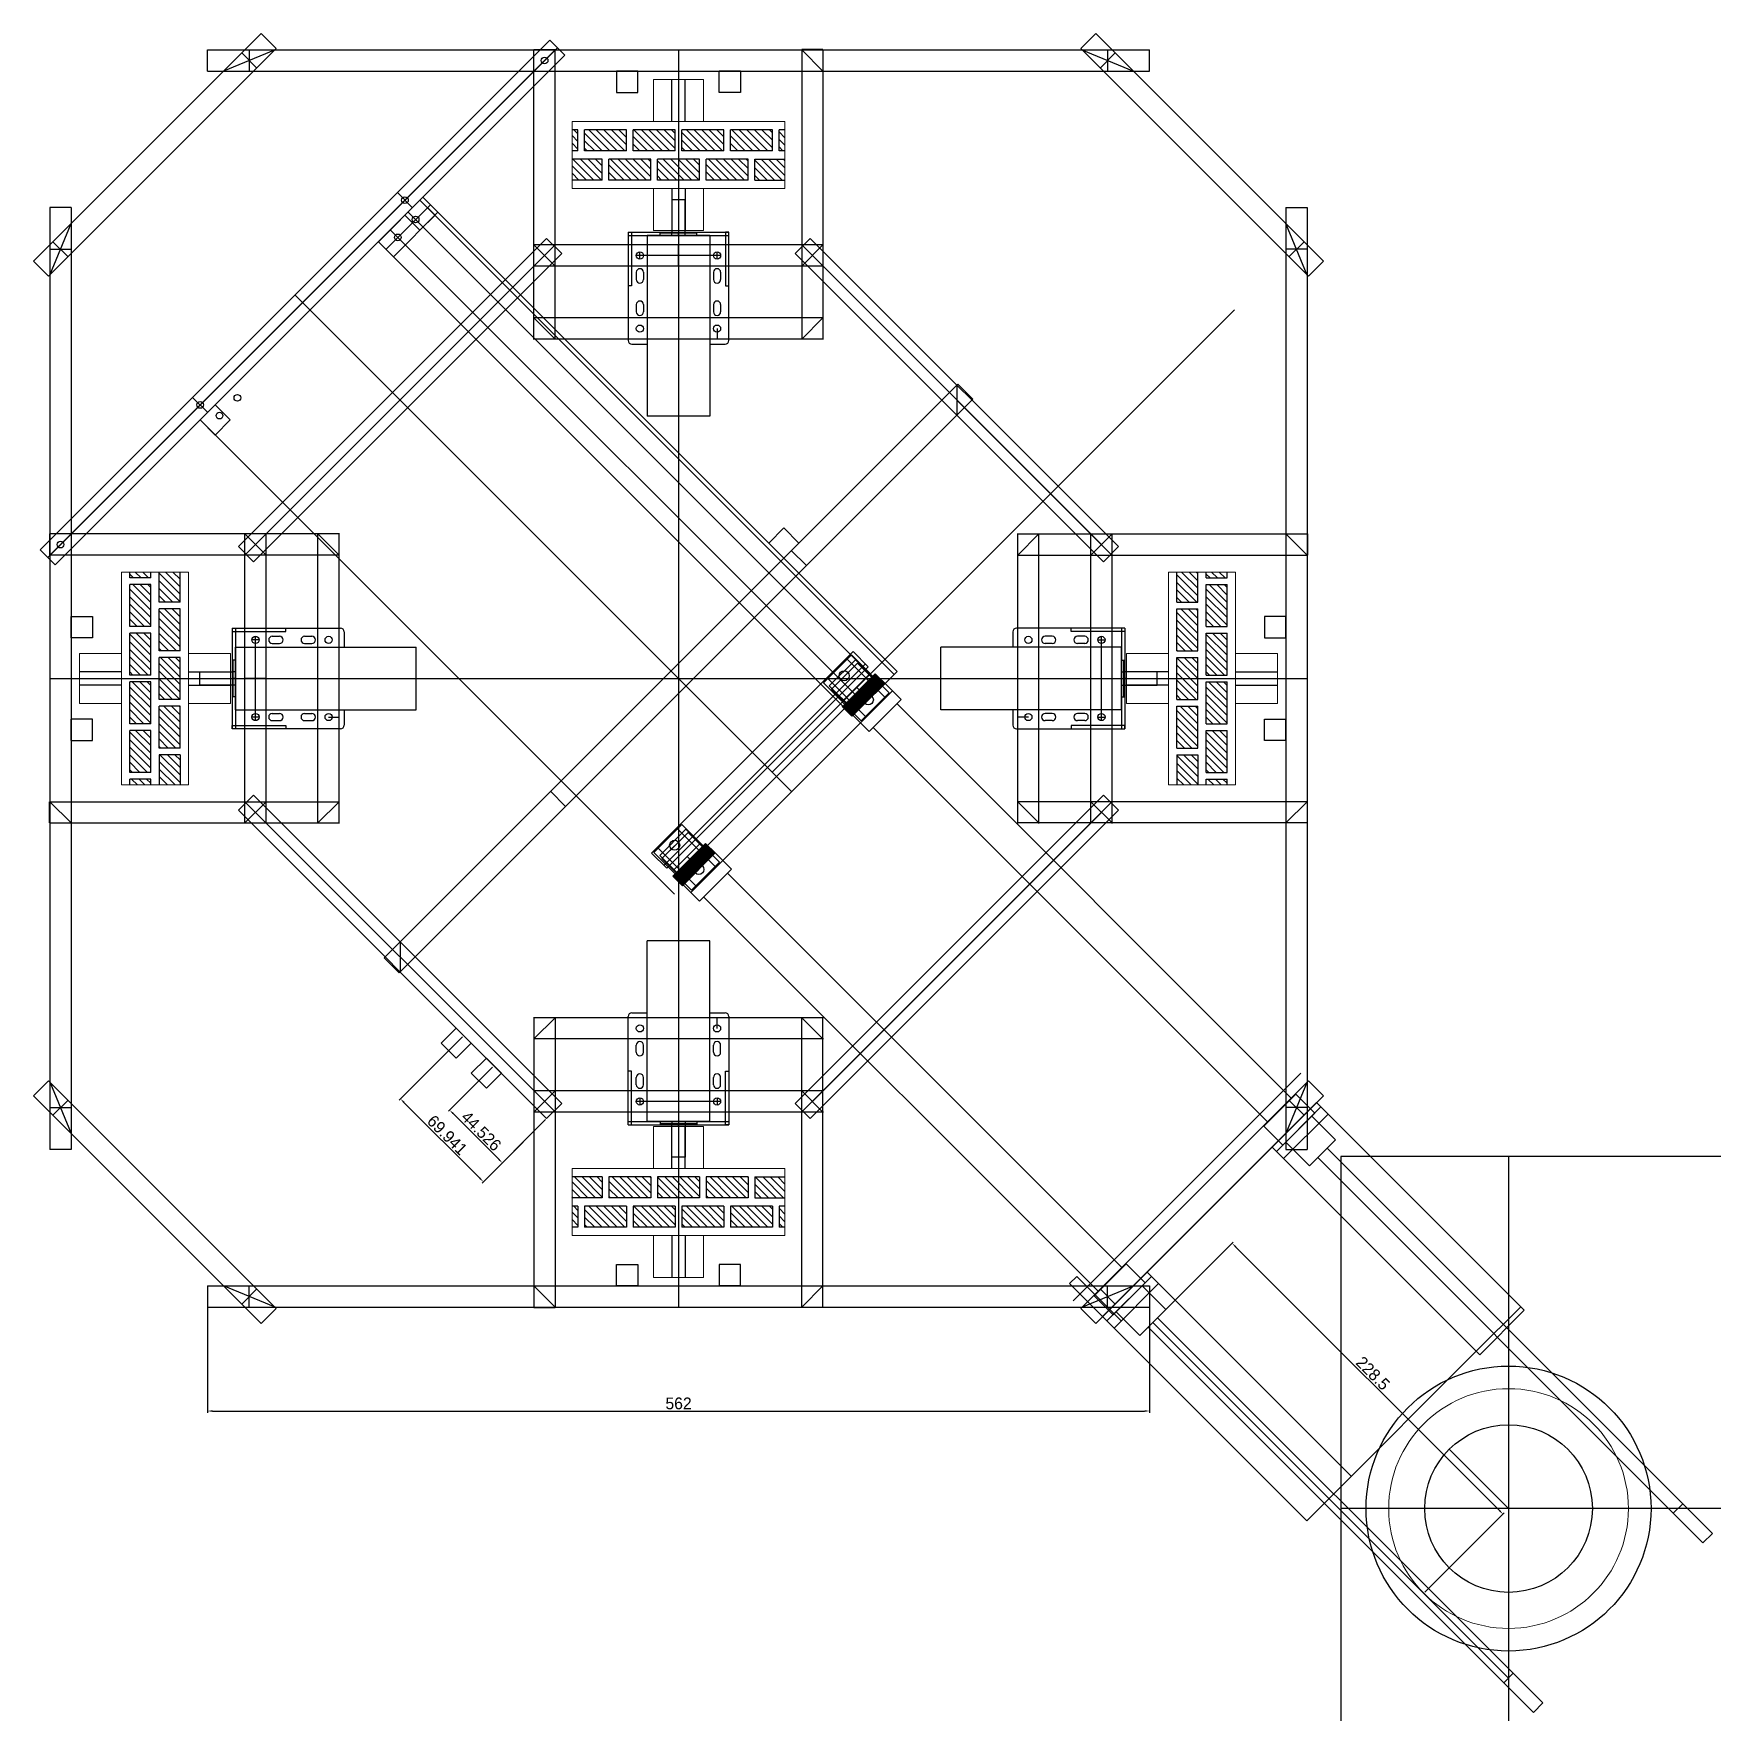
# Model space of a CAD drawing. Header units: millimetres. Extents: x -15418 to 43885, y -27590 to 23052.
# Drawn here: x 18628 to 19630, y -5167 to -4165 of the extents above; entities that cross this region are included whole.
import ezdxf

# ---------------------------------------------------------------- set-up
doc = ezdxf.new("R2010")
doc.units = ezdxf.units.MM
doc.header["$LTSCALE"] = 0.5
doc.layers.get('0').update_dxf_attribs({"lineweight": 5})
doc.layers.get('Defpoints').update_dxf_attribs({"color": 4})
for name, color, linetype in [('Layer1', 1, 'Continuous'), ('Layer2', 2, 'Continuous'), ('Layer3', 9, 'Continuous'), ('Layer4', 6, 'Continuous')]:
    doc.layers.add(name, color=color, linetype=linetype)
doc.layers.add('Layer9', color=3, linetype='Continuous', lineweight=5)
doc.dimstyles.new('ISO-25', dxfattribs={"dimtxt": 7, "dimasz": 3, "dimexe": 1, "dimexo": 1, "dimgap": 1, "dimtad": 1, "dimtoh": 1, "dimdec": 3, "dimdsep": 46, "dimtxsty": 'Standard', "dimcen": 2.5, "dimadec": 0, "dimazin": 0, "dimtfac": 1, "dimtdec": 3, "dimtmove": 0, "dimatfit": 3, "dimfxl": 1, "dimarcsym": 1})
pattern_1 = [(315, (3252.1676, 18960.8965), (2.24506403, 2.24506403), [])]
pattern_2 = [(90, (12140.6547, -32294.5187), (-0.60325, 6e-17), [])]
pattern_3 = [(90, (12241.771, -32193.4024), (-0.60325, 6e-17), [])]

msp = doc.modelspace()

# ---------------------------------------------------------------- blocks, each defined once
blk = doc.blocks.new('*D122')
at = {"layer": 'Defpoints', "color": 0, "transparency": 16777216}
for p in [(18732.2, -4912.2), (19294.2, -4912.2), (19294.2, -4986.9)]:
    blk.add_point(p, dxfattribs=at)
at = {"layer": 'Layer1', "color": 0, "lineweight": -2, "transparency": 16777216}
for p, q in [((18732.2, -4913.2), (18732.2, -4987.9)), ((19294.2, -4913.2), (19294.2, -4987.9)), ((18735.2, -4986.9), (19291.2, -4986.9))]:
    blk.add_line(p, q, dxfattribs=at)
at = {"layer": 'Layer1', "color": 0, "transparency": 16777216}
for points in [[(18735.2, -4986.4), (18735.2, -4987.4), (18732.2, -4986.9)], [(19291.2, -4986.4), (19291.2, -4987.4), (19294.2, -4986.9)]]:
    blk.add_solid(points, dxfattribs=at)
at = {"layer": 'Layer1', "color": 0, "transparency": 16777216, "insert": (19013.2, -4982.4), "char_height": 7, "attachment_point": 5}
blk.add_mtext('562', dxfattribs=at)
blk = doc.blocks.new('*D192')
at = {"layer": 'Defpoints', "color": 0, "transparency": 16777216}
for p in [(19343.4, -4886.8), (19296.2, -4934.1), (19457.7, -5095.6)]:
    blk.add_point(p, dxfattribs=at)
at = {"layer": 'Layer9', "color": 0, "lineweight": -2, "transparency": 16777216}
for p, q in [((19296.9, -4933.4), (19344.1, -4886.1)), ((19502.9, -5046.3), (19345.5, -4888.9)), ((19458.4, -5094.9), (19505.7, -5047.7))]:
    blk.add_line(p, q, dxfattribs=at)
at = {"layer": 'Layer9', "color": 0, "transparency": 16777216}
for points in [[(19345.9, -4888.6), (19345.2, -4889.3), (19343.4, -4886.8)], [(19503.2, -5045.9), (19502.5, -5046.6), (19505, -5048.4)]]:
    blk.add_solid(points, dxfattribs=at)
at = {"layer": 'Layer9', "color": 0, "transparency": 16777216, "insert": (19427.4, -4964.4), "char_height": 7, "attachment_point": 5, "rotation": 315}
blk.add_mtext('228.5', dxfattribs=at)
blk = doc.blocks.new('*D229')
at = {"layer": 'Defpoints', "color": 0, "transparency": 16777216}
for p in [(18903, -4780.9), (18876.6, -4807.4), (18934.5, -4812.4)]:
    blk.add_point(p, dxfattribs=at)
at = {"layer": 'Layer1', "color": 0, "lineweight": -2, "transparency": 16777216}
for p, q in [((18902.3, -4781.7), (18875.9, -4808.1)), ((18906, -4836.7), (18878.7, -4809.5)), ((18933.8, -4813.1), (18907.4, -4839.6))]:
    blk.add_line(p, q, dxfattribs=at)
at = {"layer": 'Layer1', "color": 0, "transparency": 16777216}
for points in [[(18879.1, -4809.1), (18878.4, -4809.8), (18876.6, -4807.4)], [(18906.3, -4836.4), (18905.6, -4837.1), (18908.1, -4838.9)]]:
    blk.add_solid(points, dxfattribs=at)
at = {"layer": 'Layer1', "color": 0, "transparency": 16777216, "insert": (18895.5, -4819.9), "char_height": 7, "attachment_point": 5, "rotation": 315}
blk.add_mtext('44.526', dxfattribs=at)
blk = doc.blocks.new('*D230')
at = {"layer": 'Defpoints', "color": 0, "transparency": 16777216}
for p in [(18885.1, -4763), (18934.5, -4812.4), (18896.8, -4850.2)]:
    blk.add_point(p, dxfattribs=at)
at = {"layer": 'Layer1', "color": 0, "lineweight": -2, "transparency": 16777216}
for p, q in [((18884.4, -4763.7), (18846.6, -4801.4)), ((18849.4, -4802.9), (18894.6, -4848.1)), ((18933.8, -4813.1), (18896.1, -4850.9))]:
    blk.add_line(p, q, dxfattribs=at)
at = {"layer": 'Layer1', "color": 0, "transparency": 16777216}
for points in [[(18849.8, -4802.5), (18849.1, -4803.2), (18847.3, -4800.7)], [(18895, -4847.7), (18894.3, -4848.4), (18896.8, -4850.2)]]:
    blk.add_solid(points, dxfattribs=at)
at = {"layer": 'Layer1', "color": 0, "transparency": 16777216, "insert": (18875.2, -4822.3), "char_height": 7, "attachment_point": 5, "rotation": 315}
blk.add_mtext('69.941', dxfattribs=at)

# ---------------------------------------------------------------- dimensions: what is measured, and where the dimension line sits
at = {"layer": 'Layer1', "transparency": 33554661}
for p1, p2, distance, picture, middle in [((18885.068, -4762.9772), (18934.5236, -4812.4328), -53.406, '*D230', (18875.214, -4822.2868)), ((18934.5236, -4812.4328), (18903.0391, -4780.9483), 37.3712, '*D229', (18895.5379, -4819.934))]:
    dim = msp.add_aligned_dim(p1=p1, p2=p2, distance=distance, dimstyle='ISO-25', dxfattribs=at)
    dim.commit()
    dim.dimension.update_dxf_attribs({"geometry": picture, "text_midpoint": middle})
dim = msp.add_linear_dim(base=(19294.1648, -4986.9315), p1=(18732.1648, -4912.2438), p2=(19294.1648, -4912.2438), dimstyle='ISO-25', dxfattribs=at)
dim.commit()
dim.dimension.update_dxf_attribs({"geometry": '*D122', "text_midpoint": (19013.1648, -4982.4315)})
at = {"layer": 'Layer9', "transparency": 33554661}
dim = msp.add_aligned_dim(p1=(19457.74, -5095.6352), p2=(19296.1661, -4934.0613), distance=-66.8076, dimstyle='ISO-25', dxfattribs=at)
dim.commit()
dim.dimension.update_dxf_attribs({"geometry": '*D192', "text_midpoint": (19427.3752, -4964.4262)})

# ---------------------------------------------------------------- hatches: boundary and pattern name
at = {"layer": 'Layer2', "transparency": 33554661}
h = msp.add_hatch(dxfattribs=at)
h.set_pattern_fill('ANSI31', color=256, scale=0.19, angle=45)
h.set_pattern_definition(pattern_3)
h.paths.add_polyline_path([(19116.5934, -4572.4286), (19118.0077, -4571.0144), (19112.3508, -4565.3575), (19110.9366, -4566.7718)])
h.paths.add_polyline_path([(19130.4527, -4547.2556), (19129.0385, -4548.6698), (19134.6954, -4554.3267), (19136.1096, -4552.9125)])
h = msp.add_hatch(dxfattribs=at)
h.set_pattern_fill('ANSI31', color=256, scale=0.19, angle=45)
h.set_pattern_definition(pattern_3)
h.paths.add_polyline_path([(19114.9388, -4562.7695), (19112.3508, -4565.3575), (19118.0077, -4571.0144), (19120.5957, -4568.4264)])
h.paths.add_polyline_path([(19126.4505, -4551.2578), (19114.9388, -4562.7695), (19120.5957, -4568.4264), (19124.231, -4564.7911, -0.973679592), (19128.4721, -4560.55), (19132.1074, -4556.9147)])
h.paths.add_polyline_path([(19129.0385, -4548.6698), (19126.4505, -4551.2578), (19132.1074, -4556.9147), (19134.6954, -4554.3267)])
h = msp.add_hatch(dxfattribs=at)
h.set_pattern_fill('ANSI31', color=256, scale=0.19, angle=45)
h.set_pattern_definition(pattern_3)
h.paths.add_polyline_path([(19128.4721, -4560.55, 0.658577043), (19123.4081, -4562.7271, 0.191990183), (19124.231, -4564.7911)])
h = msp.add_hatch(dxfattribs=at)
h.set_pattern_fill('ANSI31', color=256, scale=0.19, angle=45)
h.set_pattern_definition(pattern_2)
h.paths.add_polyline_path([(19015.4772, -4673.5449), (19016.8914, -4672.1307), (19011.2345, -4666.4738), (19009.8203, -4667.888)])
h.paths.add_polyline_path([(19029.3365, -4648.3719), (19027.9223, -4649.7861), (19033.5791, -4655.4429), (19034.9933, -4654.0287)])
h = msp.add_hatch(dxfattribs=at)
h.set_pattern_fill('ANSI31', color=256, scale=0.19, angle=45)
h.set_pattern_definition(pattern_2)
h.paths.add_polyline_path([(19013.8225, -4663.8858), (19011.2345, -4666.4738), (19016.8914, -4672.1307), (19019.4794, -4669.5427)])
h.paths.add_polyline_path([(19025.3342, -4652.3741), (19013.8225, -4663.8858), (19019.4794, -4669.5427), (19023.1147, -4665.9074, -0.973679592), (19027.3558, -4661.6662), (19030.9911, -4658.031)])
h.paths.add_polyline_path([(19027.9223, -4649.7861), (19025.3342, -4652.3741), (19030.9911, -4658.031), (19033.5791, -4655.4429)])
h = msp.add_hatch(dxfattribs=at)
h.set_pattern_fill('ANSI31', color=256, scale=0.19, angle=45)
h.set_pattern_definition(pattern_2)
h.paths.add_polyline_path([(19027.3558, -4661.6662, 0.658577043), (19022.2918, -4663.8434, 0.191990183), (19023.1147, -4665.9074)])
at = {"layer": 'Layer3', "transparency": 33554661}
h = msp.add_hatch(dxfattribs=at)
h.set_pattern_fill('ANSI31', color=256, angle=270)
h.set_pattern_definition(pattern_1)
h.paths.add_polyline_path([(19058.6648, -4252.6438), (19076.6648, -4252.6438), (19076.6648, -4240.1438), (19058.6648, -4240.1438)])
h.paths.add_polyline_path([(19029.6648, -4252.6438), (19054.6648, -4252.6438), (19054.6648, -4240.1438), (19029.6648, -4240.1438)])
h.paths.add_polyline_path([(19044.1648, -4235.1438), (19069.1648, -4235.1438), (19069.1648, -4222.6438), (19044.1648, -4222.6438)])
h.paths.add_polyline_path([(19015.1648, -4235.1438), (19040.1648, -4235.1438), (19040.1648, -4222.6438), (19015.1648, -4222.6438)])
h.paths.add_polyline_path([(19000.6648, -4252.6438), (19025.6648, -4252.6438), (19025.6648, -4240.1438), (19000.6648, -4240.1438)])
h.paths.add_polyline_path([(18986.1648, -4235.1438), (19011.1648, -4235.1438), (19011.1648, -4222.6438), (18986.1648, -4222.6438)])
h.paths.add_polyline_path([(18971.6648, -4252.6438), (18996.6648, -4252.6438), (18996.6648, -4240.1438), (18971.6648, -4240.1438)])
h.paths.add_polyline_path([(18957.1648, -4235.1438), (18982.1648, -4235.1438), (18982.1648, -4222.6438), (18957.1648, -4222.6438)])
h.paths.add_polyline_path([(18949.6648, -4252.6438), (18967.6648, -4252.6438), (18967.6648, -4240.1438), (18949.6648, -4240.1438)])
h.paths.add_polyline_path([(18949.6648, -4235.1438), (18953.1648, -4235.1438), (18953.1648, -4222.6438), (18949.6648, -4222.6438)])
h.paths.add_polyline_path([(19073.1648, -4235.1438), (19076.6648, -4235.1438), (19076.6648, -4222.6438), (19073.1648, -4222.6438)])
h = msp.add_hatch(dxfattribs=at)
h.set_pattern_fill('ANSI31', color=256, angle=270)
h.set_pattern_definition(pattern_1)
h.paths.add_polyline_path([(18715.8648, -4595.4438), (18715.8648, -4613.4438), (18703.3648, -4613.4438), (18703.3648, -4595.4438)])
h.paths.add_polyline_path([(18715.8648, -4566.4438), (18715.8648, -4591.4438), (18703.3648, -4591.4438), (18703.3648, -4566.4438)])
h.paths.add_polyline_path([(18698.3648, -4580.9438), (18698.3648, -4605.9438), (18685.8648, -4605.9438), (18685.8648, -4580.9438)])
h.paths.add_polyline_path([(18698.3648, -4551.9438), (18698.3648, -4576.9438), (18685.8648, -4576.9438), (18685.8648, -4551.9438)])
h.paths.add_polyline_path([(18715.8648, -4537.4438), (18715.8648, -4562.4438), (18703.3648, -4562.4438), (18703.3648, -4537.4438)])
h.paths.add_polyline_path([(18698.3648, -4522.9438), (18698.3648, -4547.9438), (18685.8648, -4547.9438), (18685.8648, -4522.9438)])
h.paths.add_polyline_path([(18715.8648, -4508.4438), (18715.8648, -4533.4438), (18703.3648, -4533.4438), (18703.3648, -4508.4438)])
h.paths.add_polyline_path([(18698.3648, -4493.9438), (18698.3648, -4518.9438), (18685.8648, -4518.9438), (18685.8648, -4493.9438)])
h.paths.add_polyline_path([(18715.8648, -4486.4438), (18715.8648, -4504.4438), (18703.3648, -4504.4438), (18703.3648, -4486.4438)])
h.paths.add_polyline_path([(18698.3648, -4486.4438), (18698.3648, -4489.9438), (18685.8648, -4489.9438), (18685.8648, -4486.4438)])
h.paths.add_polyline_path([(18698.3648, -4609.9438), (18698.3648, -4613.4438), (18685.8648, -4613.4438), (18685.8648, -4609.9438)])
h = msp.add_hatch(dxfattribs=at)
h.set_pattern_fill('ANSI31', color=256, angle=270)
h.set_pattern_definition(pattern_1)
h.paths.add_polyline_path([(19310.4648, -4595.4438), (19310.4648, -4613.4438), (19322.9648, -4613.4438), (19322.9648, -4595.4438)])
h.paths.add_polyline_path([(19310.4648, -4566.4438), (19310.4648, -4591.4438), (19322.9648, -4591.4438), (19322.9648, -4566.4438)])
h.paths.add_polyline_path([(19327.9648, -4580.9438), (19327.9648, -4605.9438), (19340.4648, -4605.9438), (19340.4648, -4580.9438)])
h.paths.add_polyline_path([(19327.9648, -4551.9438), (19327.9648, -4576.9438), (19340.4648, -4576.9438), (19340.4648, -4551.9438)])
h.paths.add_polyline_path([(19310.4648, -4537.4438), (19310.4648, -4562.4438), (19322.9648, -4562.4438), (19322.9648, -4537.4438)])
h.paths.add_polyline_path([(19327.9648, -4522.9438), (19327.9648, -4547.9438), (19340.4648, -4547.9438), (19340.4648, -4522.9438)])
h.paths.add_polyline_path([(19310.4648, -4508.4438), (19310.4648, -4533.4438), (19322.9648, -4533.4438), (19322.9648, -4508.4438)])
h.paths.add_polyline_path([(19327.9648, -4493.9438), (19327.9648, -4518.9438), (19340.4648, -4518.9438), (19340.4648, -4493.9438)])
h.paths.add_polyline_path([(19310.4648, -4486.4438), (19310.4648, -4504.4438), (19322.9648, -4504.4438), (19322.9648, -4486.4438)])
h.paths.add_polyline_path([(19327.9648, -4486.4438), (19327.9648, -4489.9438), (19340.4648, -4489.9438), (19340.4648, -4486.4438)])
h.paths.add_polyline_path([(19327.9648, -4609.9438), (19327.9648, -4613.4438), (19340.4648, -4613.4438), (19340.4648, -4609.9438)])
h = msp.add_hatch(dxfattribs=at)
h.set_pattern_fill('ANSI31', color=256, angle=270)
h.set_pattern_definition(pattern_1)
h.paths.add_polyline_path([(19058.6648, -4847.2438), (19076.6648, -4847.2438), (19076.6648, -4859.7438), (19058.6648, -4859.7438)])
h.paths.add_polyline_path([(19029.6648, -4847.2438), (19054.6648, -4847.2438), (19054.6648, -4859.7438), (19029.6648, -4859.7438)])
h.paths.add_polyline_path([(19044.1648, -4864.7438), (19069.1648, -4864.7438), (19069.1648, -4877.2438), (19044.1648, -4877.2438)])
h.paths.add_polyline_path([(19015.1648, -4864.7438), (19040.1648, -4864.7438), (19040.1648, -4877.2438), (19015.1648, -4877.2438)])
h.paths.add_polyline_path([(19000.6648, -4847.2438), (19025.6648, -4847.2438), (19025.6648, -4859.7438), (19000.6648, -4859.7438)])
h.paths.add_polyline_path([(18986.1648, -4864.7438), (19011.1648, -4864.7438), (19011.1648, -4877.2438), (18986.1648, -4877.2438)])
h.paths.add_polyline_path([(18971.6648, -4847.2438), (18996.6648, -4847.2438), (18996.6648, -4859.7438), (18971.6648, -4859.7438)])
h.paths.add_polyline_path([(18957.1648, -4864.7438), (18982.1648, -4864.7438), (18982.1648, -4877.2438), (18957.1648, -4877.2438)])
h.paths.add_polyline_path([(18949.6648, -4847.2438), (18967.6648, -4847.2438), (18967.6648, -4859.7438), (18949.6648, -4859.7438)])
h.paths.add_polyline_path([(18949.6648, -4864.7438), (18953.1648, -4864.7438), (18953.1648, -4877.2438), (18949.6648, -4877.2438)])
h.paths.add_polyline_path([(19073.1648, -4864.7438), (19076.6648, -4864.7438), (19076.6648, -4877.2438), (19073.1648, -4877.2438)])

# ---------------------------------------------------------------- linework, layer by layer
at = {"transparency": 33554661}
for p, q in [((19028.1648, -4192.6438), (18998.1648, -4192.6438)), ((18998.1648, -4217.6438), (18998.1648, -4192.6438)), ((19028.1648, -4217.6438), (19028.1648, -4192.6438)), ((18949.6648, -4217.6438), (19076.6648, -4217.6438)), ((18949.6648, -4257.6438), (18949.6648, -4217.6438)), ((19076.6648, -4217.6438), (19076.6648, -4257.6438)), ((19076.6648, -4257.6438), (18949.6648, -4257.6438)), ((18998.1648, -4257.6438), (18998.1648, -4282.6438)), ((19013.1648, -4257.6438), (19013.1648, -4282.6438)), ((19028.1648, -4257.6438), (19028.1648, -4282.6438)), ((18998.1648, -4282.6438), (19028.1648, -4282.6438)), ((18680.8648, -4486.4438), (18680.8648, -4613.4438)), ((18720.8648, -4486.4438), (18680.8648, -4486.4438)), ((18720.8648, -4613.4438), (18720.8648, -4486.4438)), ((19305.4648, -4613.4438), (19305.4648, -4486.4438)), ((19305.4648, -4486.4438), (19345.4648, -4486.4438)), ((19345.4648, -4486.4438), (19345.4648, -4613.4438)), ((18655.8648, -4564.9438), (18655.8648, -4534.9438)), ((18680.8648, -4534.9438), (18655.8648, -4534.9438)), ((18720.8648, -4534.9438), (18745.8648, -4534.9438)), ((18745.8648, -4534.9438), (18745.8648, -4564.9438)), ((19280.4648, -4534.9438), (19280.4648, -4564.9438)), ((19305.4648, -4534.9438), (19280.4648, -4534.9438)), ((19345.4648, -4534.9438), (19370.4648, -4534.9438)), ((19370.4648, -4564.9438), (19370.4648, -4534.9438)), ((18720.8648, -4549.9438), (18745.8648, -4549.9438)), ((19305.4648, -4549.9438), (19280.4648, -4549.9438)), ((18680.8648, -4564.9438), (18655.8648, -4564.9438)), ((18720.8648, -4564.9438), (18745.8648, -4564.9438)), ((19305.4648, -4564.9438), (19280.4648, -4564.9438)), ((19345.4648, -4564.9438), (19370.4648, -4564.9438)), ((18680.8648, -4613.4438), (18720.8648, -4613.4438)), ((19345.4648, -4613.4438), (19305.4648, -4613.4438)), ((18998.1648, -4817.2438), (19028.1648, -4817.2438)), ((18998.1648, -4842.2438), (18998.1648, -4817.2438)), ((19013.1648, -4842.2438), (19013.1648, -4817.2438)), ((19028.1648, -4842.2438), (19028.1648, -4817.2438)), ((19076.6648, -4842.2438), (18949.6648, -4842.2438)), ((18949.6648, -4842.2438), (18949.6648, -4882.2438)), ((19076.6648, -4882.2438), (19076.6648, -4842.2438)), ((18949.6648, -4882.2438), (19076.6648, -4882.2438)), ((18998.1648, -4882.2438), (18998.1648, -4907.2438)), ((19028.1648, -4882.2438), (19028.1648, -4907.2438)), ((19028.1648, -4907.2438), (18998.1648, -4907.2438))]:
    msp.add_line(p, q, dxfattribs=at)
msp.add_circle((19508.2981, -5045.0771), 71.5, dxfattribs=at)
at = {"layer": 'Defpoints', "transparency": 33554661}
for p, q in [((18983.1648, -4283.6438), (18983.1648, -4348.3538)), ((18983.1648, -4283.6438), (19043.1648, -4283.6438)), ((18983.1648, -4283.6438), (18985.1648, -4283.6438)), ((18983.1648, -4285.6438), (19043.1648, -4285.6438)), ((18985.1648, -4283.6438), (18985.1648, -4315.6438)), ((19002.1648, -4285.6438), (19002.1648, -4283.6438)), ((19013.1648, -4282.6438), (19013.1648, -4283.6438)), ((19024.1648, -4285.6438), (19024.1648, -4283.6438)), ((19043.1648, -4283.6438), (19041.1648, -4283.6438)), ((19041.1648, -4283.6438), (19041.1648, -4315.6438)), ((19043.1648, -4348.3538), (19043.1648, -4283.6438)), ((18985.1648, -4315.6438), (18983.1648, -4315.6438)), ((18988.0148, -4307.6438), (18988.0148, -4311.9438)), ((18992.3148, -4307.6438), (18992.3148, -4311.9438)), ((19034.0148, -4307.6438), (19034.0148, -4311.9438)), ((19038.3148, -4307.6438), (19038.3148, -4311.9438)), ((19041.1648, -4315.6438), (19043.1648, -4315.6438)), ((18988.0148, -4326.9438), (18988.0148, -4331.2438)), ((18992.3148, -4326.9438), (18992.3148, -4331.2438)), ((19034.0148, -4326.9438), (19034.0148, -4331.2438)), ((19038.3148, -4326.9438), (19038.3148, -4331.2438)), ((18985.3148, -4350.5038), (18994.5148, -4350.5038)), ((19031.8148, -4350.5038), (19041.0148, -4350.5038)), ((18746.8648, -4519.9438), (18811.5748, -4519.9438)), ((18746.8648, -4519.9438), (18746.8648, -4579.9438)), ((18746.8648, -4519.9438), (18746.8648, -4521.9438)), ((18746.8648, -4521.9438), (18778.8648, -4521.9438)), ((18748.8648, -4519.9438), (18748.8648, -4579.9438)), ((18770.8648, -4524.7938), (18775.1648, -4524.7938)), ((18778.8648, -4521.9438), (18778.8648, -4519.9438)), ((18790.1648, -4524.7938), (18794.4648, -4524.7938)), ((18813.7248, -4522.0938), (18813.7248, -4531.2938)), ((19212.6048, -4522.0938), (19212.6048, -4531.2938)), ((19279.4648, -4519.9438), (19214.7548, -4519.9438)), ((19236.1648, -4524.7938), (19231.8648, -4524.7938)), ((19247.4648, -4521.9438), (19247.4648, -4519.9438)), ((19279.4648, -4521.9438), (19247.4648, -4521.9438)), ((19255.4648, -4524.7938), (19251.1648, -4524.7938)), ((19277.4648, -4519.9438), (19277.4648, -4579.9438)), ((19279.4648, -4519.9438), (19279.4648, -4579.9438)), ((19279.4648, -4519.9438), (19279.4648, -4521.9438)), ((18770.8648, -4529.0938), (18775.1648, -4529.0938)), ((18790.1648, -4529.0938), (18794.4648, -4529.0938)), ((19236.1648, -4529.0938), (19231.8648, -4529.0938)), ((19255.4648, -4529.0938), (19251.1648, -4529.0938)), ((18748.8648, -4538.9438), (18746.8648, -4538.9438)), ((19277.4648, -4538.9438), (19279.4648, -4538.9438)), ((18745.8648, -4549.9438), (18746.8648, -4549.9438)), ((19280.4648, -4549.9438), (19279.4648, -4549.9438)), ((18748.8648, -4560.9438), (18746.8648, -4560.9438)), ((19277.4648, -4560.9438), (19279.4648, -4560.9438)), ((18770.8648, -4570.7938), (18775.1648, -4570.7938)), ((18770.8648, -4575.0938), (18775.1648, -4575.0938)), ((18790.1648, -4570.7938), (18794.4648, -4570.7938)), ((18790.1648, -4575.0938), (18794.4648, -4575.0938)), ((18813.7248, -4568.5938), (18813.7248, -4577.7938)), ((19212.6048, -4568.5938), (19212.6048, -4577.7938)), ((19236.1648, -4570.7938), (19231.8648, -4570.7938)), ((19236.1648, -4575.0938), (19231.8648, -4575.0938)), ((19255.4648, -4570.7938), (19251.1648, -4570.7938)), ((19255.4648, -4575.0938), (19251.1648, -4575.0938)), ((18746.8648, -4579.9438), (18746.8648, -4577.9438)), ((18746.8648, -4577.9438), (18778.8648, -4577.9438)), ((18811.5748, -4579.9438), (18746.8648, -4579.9438)), ((18778.8648, -4577.9438), (18778.8648, -4579.9438)), ((19214.7548, -4579.9438), (19279.4648, -4579.9438)), ((19279.4648, -4577.9438), (19247.4648, -4577.9438)), ((19247.4648, -4577.9438), (19247.4648, -4579.9438)), ((19279.4648, -4579.9438), (19279.4648, -4577.9438)), ((18983.1648, -4816.2438), (18983.1648, -4751.5338)), ((18985.3148, -4749.3838), (18994.5148, -4749.3838)), ((19031.8148, -4749.3838), (19041.0148, -4749.3838)), ((19043.1648, -4751.5338), (19043.1648, -4816.2438)), ((18988.0148, -4772.9438), (18988.0148, -4768.6438)), ((18992.3148, -4772.9438), (18992.3148, -4768.6438)), ((19034.0148, -4772.9438), (19034.0148, -4768.6438)), ((19038.3148, -4772.9438), (19038.3148, -4768.6438)), ((18985.1648, -4784.2438), (18983.1648, -4784.2438)), ((18985.1648, -4816.2438), (18985.1648, -4784.2438)), ((19041.1648, -4816.2438), (19041.1648, -4784.2438)), ((19041.1648, -4784.2438), (19043.1648, -4784.2438)), ((18988.0148, -4792.2438), (18988.0148, -4787.9438)), ((18992.3148, -4792.2438), (18992.3148, -4787.9438)), ((19034.0148, -4792.2438), (19034.0148, -4787.9438)), ((19038.3148, -4792.2438), (19038.3148, -4787.9438)), ((18983.1648, -4814.2438), (19043.1648, -4814.2438)), ((18983.1648, -4816.2438), (19043.1648, -4816.2438)), ((18983.1648, -4816.2438), (18985.1648, -4816.2438)), ((19002.1648, -4814.2438), (19002.1648, -4816.2438)), ((19013.1648, -4817.2438), (19013.1648, -4816.2438)), ((19024.1648, -4814.2438), (19024.1648, -4816.2438)), ((19043.1648, -4816.2438), (19041.1648, -4816.2438)), ((19246.4918, -4910.9036), (19250.7345, -4906.661)), ((19250.7345, -4906.661), (19277.251, -4933.1775)), ((19268.7657, -4933.1775), (19295.2822, -4906.661)), ((19273.0083, -4937.4201), (19246.4918, -4910.9036)), ((19299.5249, -4910.9036), (19273.0083, -4937.4201))]:
    msp.add_line(p, q, dxfattribs=at)
for centre in [(18990.1648, -4297.6438), (19036.1648, -4297.6438), (18990.1648, -4341.2438), (19036.1648, -4341.2438), (18760.8648, -4526.9438), (18804.4648, -4526.9438), (19221.8648, -4526.9438), (19265.4648, -4526.9438), (18760.8648, -4572.9438), (18804.4648, -4572.9438), (19221.8648, -4572.9438), (19265.4648, -4572.9438), (18990.1648, -4758.6438), (19036.1648, -4758.6438), (18990.1648, -4802.2438), (19036.1648, -4802.2438)]:
    msp.add_circle(centre, 2.15, dxfattribs=at)
for centre, start, end in [((18990.1648, -4307.6438), 360, 180), ((19036.1648, -4307.6438), 360, 180), ((18990.1648, -4311.9438), 180, 360), ((19036.1648, -4311.9438), 180, 360), ((18990.1648, -4326.9438), 360, 180), ((19036.1648, -4326.9438), 360, 180), ((18990.1648, -4331.2438), 180, 360), ((19036.1648, -4331.2438), 180, 360), ((18985.3148, -4348.3538), 180, 270), ((19041.0148, -4348.3538), 270, 360), ((18770.8648, -4526.9438), 90, 270), ((18775.1648, -4526.9438), 270, 90), ((18790.1648, -4526.9438), 90, 270), ((18794.4648, -4526.9438), 270, 90), ((18811.5748, -4522.0938), 0, 90), ((19214.7548, -4522.0938), 90, 180), ((19231.8648, -4526.9438), 90, 270), ((19236.1648, -4526.9438), 270, 90), ((19251.1648, -4526.9438), 90, 270), ((19255.4648, -4526.9438), 270, 90), ((18770.8648, -4572.9438), 90, 270), ((18775.1648, -4572.9438), 270, 90), ((18790.1648, -4572.9438), 90, 270), ((18794.4648, -4572.9438), 270, 90), ((19231.8648, -4572.9438), 90, 270), ((19236.1648, -4572.9438), 270, 90), ((19251.1648, -4572.9438), 90, 270), ((19255.4648, -4572.9438), 270, 90), ((18811.5748, -4577.7938), 270, 0), ((19214.7548, -4577.7938), 180, 270), ((18985.3148, -4751.5338), 90, 180), ((19041.0148, -4751.5338), 0, 90), ((18990.1648, -4768.6438), 0, 180), ((19036.1648, -4768.6438), 0, 180), ((18990.1648, -4772.9438), 180, 0), ((19036.1648, -4772.9438), 180, 0), ((18990.1648, -4787.9438), 0, 180), ((19036.1648, -4787.9438), 0, 180), ((18990.1648, -4792.2438), 180, 0), ((19036.1648, -4792.2438), 180, 0)]:
    msp.add_arc(centre, 2.15, start, end, dxfattribs=at)
at = {"layer": 'Layer1', "transparency": 33554661}
for p, q in [((18628.4674, -4301.0109), (18764.2319, -4165.2464)), ((18764.2319, -4165.2464), (18773.2122, -4174.2267)), ((19262.0977, -4165.2464), (19253.1174, -4174.2267)), ((19397.8622, -4301.0109), (19262.0977, -4165.2464)), ((18773.2122, -4174.2267), (18637.4477, -4309.9912)), ((18732.1648, -4174.9438), (19294.1648, -4174.9438)), ((18732.1648, -4187.6438), (18732.1648, -4174.9438)), ((18772.4951, -4174.9438), (18741.8346, -4187.6438)), ((18757.1648, -4174.9438), (18757.1648, -4187.6438)), ((18757.1648, -4174.9438), (18757.1648, -4187.6438)), ((18926.9648, -4347.7688), (18926.9648, -4174.7688)), ((18926.9648, -4174.7688), (18939.6648, -4174.7688)), ((18939.6648, -4174.9438), (18926.9648, -4187.6438)), ((18939.6648, -4347.7688), (18939.6648, -4174.7688)), ((19013.1648, -4174.9438), (19013.1648, -4924.9438)), ((19086.6648, -4174.7688), (19086.6648, -4347.7688)), ((19099.3648, -4174.7688), (19086.6648, -4174.7688)), ((19086.6648, -4174.9438), (19099.3648, -4187.6438)), ((19099.3648, -4174.7688), (19099.3648, -4347.7688)), ((19253.1174, -4174.2267), (19388.8819, -4309.9912)), ((19253.8346, -4174.9438), (19284.4951, -4187.6438)), ((19269.1648, -4174.9438), (19269.1648, -4187.6438)), ((19294.1648, -4187.6438), (19294.1648, -4174.9438)), ((18761.6549, -4185.7839), (18752.6747, -4176.8037)), ((19264.6747, -4185.7839), (19273.6549, -4176.8037)), ((18732.1648, -4187.6438), (19294.1648, -4187.6438)), ((18976.2227, -4187.6438), (18976.2227, -4200.3438)), ((18988.9227, -4187.6438), (18976.2227, -4187.6438)), ((18988.9227, -4200.3438), (18988.9227, -4187.6438)), ((19037.4069, -4200.3438), (19037.4069, -4187.6438)), ((19050.1069, -4187.6438), (19037.4069, -4187.6438)), ((19050.1069, -4187.6438), (19050.1069, -4200.3438)), ((18976.2227, -4200.3438), (18988.9227, -4200.3438)), ((19050.1069, -4200.3438), (19037.4069, -4200.3438)), ((18860.7215, -4262.8674), (18834.205, -4289.3839)), ((18854.4636, -4269.1253), (18845.4834, -4260.145)), ((18849.9735, -4273.6154), (18858.9537, -4264.6351)), ((18858.9537, -4264.6351), (18867.934, -4273.6154)), ((19141.7965, -4547.4778), (18858.9537, -4264.6351)), ((19143.5642, -4545.7101), (18860.7215, -4262.8674)), ((19017.1648, -4264.3438), (19009.1648, -4264.3438)), ((19009.1648, -4264.3438), (19009.1648, -4284.3438)), ((19017.1648, -4284.3438), (19017.1648, -4264.3438)), ((18638.1648, -4268.9438), (18638.1648, -4830.9438)), ((18650.8648, -4268.9438), (18638.1648, -4268.9438)), ((18650.8648, -4268.9438), (18650.8648, -4830.9438)), ((18865.2116, -4267.3575), (18838.6951, -4293.874)), ((18869.7018, -4271.8476), (18843.1853, -4298.3641)), ((18858.9537, -4282.5956), (18849.9735, -4273.6154)), ((18851.8827, -4271.7062), (19134.7254, -4554.5489)), ((18867.934, -4273.6154), (18858.9537, -4282.5956)), ((19375.4648, -4268.9438), (19375.4648, -4830.9438)), ((19375.4648, -4268.9438), (19388.1648, -4268.9438)), ((19388.1648, -4268.9438), (19388.1648, -4830.9438)), ((18638.1648, -4309.274), (18650.8648, -4278.6135)), ((18841.2761, -4282.3128), (19124.1188, -4565.1555)), ((19031.8148, -4285.6438), (18994.5148, -4285.6438)), ((18994.5148, -4285.6438), (18994.5148, -4393.4438)), ((19002.1648, -4285.6438), (19002.1648, -4284.3438)), ((19024.1648, -4284.3438), (19002.1648, -4284.3438)), ((19009.1648, -4285.6438), (19009.1648, -4284.3438)), ((19013.1648, -4285.6438), (19013.1648, -4284.3438)), ((19017.1648, -4285.6438), (19017.1648, -4284.3438)), ((19024.1648, -4285.6438), (19024.1648, -4284.3438)), ((19031.8148, -4285.6438), (19031.8148, -4393.4438)), ((19388.1648, -4309.274), (19375.4648, -4278.6135)), ((18638.1648, -4293.9438), (18650.8648, -4293.9438)), ((18638.1648, -4293.9438), (18650.8648, -4293.9438)), ((18649.0049, -4298.4339), (18640.0247, -4289.4537)), ((18934.5236, -4287.4548), (18750.6758, -4471.3025)), ((18755.1659, -4475.7927), (18939.0137, -4291.9449)), ((18834.205, -4289.3839), (19117.0477, -4572.2266)), ((19099.6648, -4291.2938), (18926.6648, -4291.2938)), ((18939.6648, -4303.9938), (18926.9648, -4291.2938)), ((18943.5038, -4296.435), (18934.5236, -4287.4548)), ((18990.1648, -4299.7938), (18990.1648, -4295.4938)), ((19013.1648, -4303.9938), (19013.1648, -4291.2938)), ((19036.1648, -4299.7938), (19036.1648, -4295.4938)), ((19091.8061, -4287.4548), (19082.8258, -4296.435)), ((19099.3648, -4291.2938), (19086.6648, -4303.9938)), ((19087.3159, -4291.9449), (19271.1637, -4475.7927)), ((19275.6538, -4471.3025), (19091.8061, -4287.4548)), ((19388.1648, -4293.9438), (19375.4648, -4293.9438)), ((19377.3247, -4298.4339), (19386.3049, -4289.4537)), ((18637.4477, -4309.9912), (18628.4674, -4301.0109)), ((18759.6561, -4480.2828), (18943.5038, -4296.435)), ((18760.8648, -4470.0938), (18933.3148, -4297.6438)), ((19099.6648, -4303.9938), (18926.6648, -4303.9938)), ((18992.3148, -4297.6438), (18988.0148, -4297.6438)), ((19036.1648, -4297.6438), (18990.1648, -4297.6438)), ((19038.3148, -4297.6438), (19034.0148, -4297.6438)), ((19082.8258, -4296.435), (19266.6736, -4480.2828)), ((19093.0148, -4297.6438), (19265.4648, -4470.0938)), ((19388.8819, -4309.9912), (19397.8622, -4301.0109)), ((19099.6648, -4334.8938), (18926.6648, -4334.8938)), ((18926.9648, -4334.8938), (18939.6648, -4347.5938)), ((19069.1141, -4605.8931), (19344.8858, -4330.1214)), ((19099.3648, -4334.8938), (19086.6648, -4347.5938)), ((19099.6648, -4347.5938), (18926.6648, -4347.5938)), ((19179.7892, -4374.3285), (18837.5495, -4716.5682)), ((19179.2345, -4374.8832), (19179.2451, -4392.8544)), ((19188.7801, -4383.3194), (19179.7892, -4374.3285)), ((18732.3463, -4391.2426), (18723.366, -4382.2623)), ((19188.7801, -4383.3194), (18846.5404, -4725.5591)), ((18727.8561, -4395.7327), (18736.8364, -4386.7525)), ((18736.8364, -4404.713), (18727.8561, -4395.7327)), ((19010.6989, -4678.5754), (18727.8561, -4395.7327)), ((18736.8364, -4386.7525), (18745.8167, -4395.7327)), ((18745.8167, -4395.7327), (18736.8364, -4404.713)), ((19031.8148, -4393.4438), (18994.5148, -4393.4438)), ((18810.9898, -4463.7438), (18637.9898, -4463.7438)), ((18637.9898, -4463.7438), (18637.9898, -4476.4438)), ((18638.1648, -4476.4438), (18650.8648, -4463.7438)), ((18754.5148, -4636.4438), (18754.5148, -4463.4438)), ((18767.2148, -4476.4438), (18754.5148, -4463.7438)), ((18767.2148, -4636.4438), (18767.2148, -4463.4438)), ((18798.1148, -4636.4438), (18798.1148, -4463.4438)), ((18798.1148, -4463.7438), (18810.8148, -4476.4438)), ((18810.8148, -4636.4438), (18810.8148, -4463.4438)), ((19067.0057, -4469.1515), (19075.9859, -4460.1713)), ((19075.9859, -4460.1713), (19084.9662, -4469.1515)), ((19215.3398, -4463.7438), (19388.3398, -4463.7438)), ((19215.5148, -4636.4438), (19215.5148, -4463.4438)), ((19228.2148, -4463.7438), (19215.5148, -4476.4438)), ((19228.2148, -4636.4438), (19228.2148, -4463.4438)), ((19259.1148, -4636.4438), (19259.1148, -4463.4438)), ((19259.1148, -4476.4438), (19271.8148, -4463.7438)), ((19271.8148, -4636.4438), (19271.8148, -4463.4438)), ((19388.1648, -4476.4438), (19375.4648, -4463.7438)), ((19388.3398, -4463.7438), (19388.3398, -4476.4438)), ((18810.9898, -4476.4438), (18637.9898, -4476.4438)), ((18750.6758, -4471.3025), (18759.6561, -4480.2828)), ((19075.9859, -4478.1318), (19067.0057, -4469.1515)), ((19084.9662, -4469.1515), (19075.9859, -4478.1318)), ((19080.4761, -4473.6417), (19089.4669, -4482.6325)), ((19215.3398, -4476.4438), (19388.3398, -4476.4438)), ((19266.6736, -4480.2828), (19275.6538, -4471.3025)), ((18650.8648, -4513.0017), (18663.5648, -4513.0017)), ((18650.8648, -4525.7017), (18650.8648, -4513.0017)), ((18663.5648, -4513.0017), (18663.5648, -4525.7017)), ((19375.4648, -4513.0017), (19362.7648, -4513.0017)), ((19362.7648, -4513.0017), (19362.7648, -4525.7017)), ((19375.4648, -4525.7017), (19375.4648, -4513.0017)), ((18663.5648, -4525.7017), (18650.8648, -4525.7017)), ((18760.8648, -4529.0938), (18760.8648, -4524.7938)), ((19265.4648, -4529.0938), (19265.4648, -4524.7938)), ((19362.7648, -4525.7017), (19375.4648, -4525.7017)), ((18748.8648, -4568.5938), (18748.8648, -4531.2938)), ((18748.8648, -4531.2938), (18856.6648, -4531.2938)), ((18763.0148, -4526.9438), (18758.7148, -4526.9438)), ((18760.8648, -4572.9438), (18760.8648, -4526.9438)), ((18856.6648, -4568.5938), (18856.6648, -4531.2938)), ((18997.1448, -4654.1319), (19117.3529, -4533.9238)), ((19116.2965, -4535.9278), (19099.6087, -4552.6155)), ((19138.7966, -4558.4279), (19116.2965, -4535.9278)), ((19117.3529, -4533.9238), (19126.3332, -4542.904)), ((19277.4648, -4531.2938), (19169.6648, -4531.2938)), ((19169.6648, -4568.5938), (19169.6648, -4531.2938)), ((19263.3148, -4526.9438), (19267.6148, -4526.9438)), ((19265.4648, -4572.9438), (19265.4648, -4526.9438)), ((19277.4648, -4568.5938), (19277.4648, -4531.2938)), ((18727.5648, -4553.9438), (18727.5648, -4545.9438)), ((18727.5648, -4545.9438), (18747.5648, -4545.9438)), ((18748.8648, -4538.9438), (18747.5648, -4538.9438)), ((18747.5648, -4560.9438), (18747.5648, -4538.9438)), ((18748.8648, -4545.9438), (18747.5648, -4545.9438)), ((19126.3332, -4542.904), (19006.125, -4663.1122)), ((19008.6694, -4545.4484), (19017.6602, -4554.4392)), ((19136.2086, -4561.0159), (19113.7084, -4538.5158)), ((19117.0477, -4572.2266), (19143.5642, -4545.7101)), ((19277.4648, -4538.9438), (19278.7648, -4538.9438)), ((19277.4648, -4545.9438), (19278.7648, -4545.9438)), ((19278.7648, -4560.9438), (19278.7648, -4538.9438)), ((19298.7648, -4545.9438), (19278.7648, -4545.9438)), ((19298.7648, -4553.9438), (19298.7648, -4545.9438)), ((18638.1648, -4549.9438), (19388.1648, -4549.9438)), ((18747.5648, -4553.9438), (18727.5648, -4553.9438)), ((18748.8648, -4549.9438), (18747.5648, -4549.9438)), ((18748.8648, -4553.9438), (18747.5648, -4553.9438)), ((18767.2148, -4549.9438), (18754.5148, -4549.9438)), ((19011.5556, -4668.5427), (19131.7638, -4548.3346)), ((19099.6087, -4552.6155), (19122.1089, -4575.1156)), ((19102.1967, -4550.0275), (19124.6969, -4572.5276)), ((19110.9366, -4566.7718), (19130.4527, -4547.2556)), ((19116.5934, -4572.4286), (19136.1096, -4552.9125)), ((19119.3894, -4555.0521), (19125.0463, -4560.709)), ((19136.1096, -4552.9125), (19130.4527, -4547.2556)), ((19131.7638, -4548.3346), (19140.744, -4557.3149)), ((19259.1148, -4549.9438), (19271.8148, -4549.9438)), ((19277.4648, -4549.9438), (19278.7648, -4549.9438)), ((19277.4648, -4553.9438), (19278.7648, -4553.9438)), ((19278.7648, -4553.9438), (19298.7648, -4553.9438)), ((18748.8648, -4560.9438), (18747.5648, -4560.9438)), ((19140.744, -4557.3149), (19020.5359, -4677.523)), ((19021.1016, -4658.9968), (19122.2178, -4557.8805)), ((19122.1089, -4575.1156), (19138.7966, -4558.4279)), ((19277.4648, -4560.9438), (19278.7648, -4560.9438)), ((18663.5648, -4574.1859), (18650.8648, -4574.1859)), ((18650.8648, -4586.8859), (18650.8648, -4574.1859)), ((18663.5648, -4586.8859), (18663.5648, -4574.1859)), ((18748.8648, -4568.5938), (18856.6648, -4568.5938)), ((18763.0148, -4572.9438), (18758.7148, -4572.9438)), ((18760.8648, -4575.0938), (18760.8648, -4570.7938)), ((19110.9366, -4566.7718), (19116.5934, -4572.4286)), ((19277.4648, -4568.5938), (19169.6648, -4568.5938)), ((19263.3148, -4572.9438), (19267.6148, -4572.9438)), ((19265.4648, -4575.0938), (19265.4648, -4570.7938)), ((19362.7648, -4586.8859), (19362.7648, -4574.1859)), ((19362.7648, -4574.1859), (19375.4648, -4574.1859)), ((19375.4648, -4586.8859), (19375.4648, -4574.1859)), ((18650.8648, -4586.8859), (18663.5648, -4586.8859)), ((19057.2489, -4594.0278), (19080.6399, -4617.4189)), ((19375.4648, -4586.8859), (19362.7648, -4586.8859)), ((18637.9898, -4623.4438), (18810.9898, -4623.4438)), ((18637.9898, -4636.1438), (18637.9898, -4623.4438)), ((18638.1648, -4623.4438), (18650.8648, -4636.1438)), ((18750.6758, -4628.585), (18759.6561, -4619.6048)), ((18754.5148, -4636.1438), (18767.2148, -4623.4438)), ((18755.1659, -4624.0949), (18939.0137, -4807.9427)), ((18759.6561, -4619.6048), (18943.5038, -4803.4525)), ((18798.1148, -4636.1438), (18810.8148, -4623.4438)), ((18936.8627, -4617.2551), (18945.8536, -4626.2459)), ((19082.8258, -4803.4525), (19266.6736, -4619.6048)), ((19087.3159, -4807.9427), (19271.1637, -4624.0949)), ((19388.3398, -4623.4438), (19215.3398, -4623.4438)), ((19228.2148, -4636.1438), (19215.5148, -4623.4438)), ((19271.8148, -4636.1438), (19259.1148, -4623.4438)), ((19266.6736, -4619.6048), (19275.6538, -4628.585)), ((19388.1648, -4623.4438), (19375.4648, -4636.1438)), ((19388.3398, -4636.1438), (19388.3398, -4623.4438)), ((18637.9898, -4636.1438), (18810.9898, -4636.1438)), ((18934.5236, -4812.4328), (18750.6758, -4628.585)), ((19275.6538, -4628.585), (19091.8061, -4812.4328)), ((19093.0148, -4802.2438), (19265.4648, -4629.7938)), ((19388.3398, -4636.1438), (19215.3398, -4636.1438)), ((19015.1802, -4637.044), (18998.4925, -4653.7317)), ((19035.0923, -4662.1322), (19012.5922, -4639.632)), ((19037.6803, -4659.5442), (19015.1802, -4637.044)), ((19006.125, -4663.1122), (18997.1448, -4654.1319)), ((18998.4925, -4653.7317), (19020.9926, -4676.2319)), ((19001.0805, -4651.1437), (19023.5806, -4673.6439)), ((19009.8203, -4667.888), (19029.3365, -4648.3719)), ((19015.4772, -4673.5449), (19034.9933, -4654.0287)), ((19018.2731, -4656.1684), (19023.93, -4661.8252)), ((19034.9933, -4654.0287), (19029.3365, -4648.3719)), ((19020.9926, -4676.2319), (19037.6803, -4659.5442)), ((19009.8203, -4667.888), (19015.4772, -4673.5449)), ((19020.5359, -4677.523), (19011.5556, -4668.5427)), ((18994.5148, -4814.2438), (18994.5148, -4706.4438)), ((19031.8148, -4706.4438), (18994.5148, -4706.4438)), ((19031.8148, -4814.2438), (19031.8148, -4706.4438)), ((18846.5404, -4725.5591), (18837.5495, -4716.5682)), ((18847.0845, -4707.0332), (18847.0951, -4725.0044)), ((19099.6648, -4752.2938), (18926.6648, -4752.2938)), ((18926.9648, -4752.1188), (18926.9648, -4925.1188)), ((18926.9648, -4764.9938), (18939.6648, -4752.2938)), ((18939.6648, -4752.1188), (18939.6648, -4925.1188)), ((19086.6648, -4925.1188), (19086.6648, -4752.1188)), ((19099.3648, -4764.9938), (19086.6648, -4752.2938)), ((19099.3648, -4925.1188), (19099.3648, -4752.1188)), ((18871.5976, -4767.4674), (18880.5779, -4758.4871)), ((18880.5779, -4758.4871), (18889.5581, -4767.4674)), ((19099.6648, -4764.9938), (18926.6648, -4764.9938)), ((18880.5779, -4776.4476), (18871.5976, -4767.4674)), ((18889.5581, -4767.4674), (18880.5779, -4776.4476)), ((18898.549, -4776.4582), (18889.5687, -4785.4385)), ((18907.5292, -4785.4385), (18898.549, -4776.4582)), ((18889.5687, -4785.4385), (18898.549, -4794.4187)), ((18898.549, -4794.4187), (18907.5292, -4785.4385)), ((19384.3918, -4785.4063), (19248.6273, -4921.1708)), ((18628.4674, -4798.8767), (18637.4477, -4789.8964)), ((18637.4477, -4789.8964), (18773.2122, -4925.6609)), ((18638.1648, -4790.6135), (18650.8648, -4821.274)), ((19099.6648, -4795.8938), (18926.6648, -4795.8938)), ((18939.6648, -4795.8938), (18926.9648, -4808.5938)), ((19013.1648, -4795.8938), (19013.1648, -4808.5938)), ((19099.3648, -4808.5938), (19086.6648, -4795.8938)), ((19388.8819, -4789.8964), (19253.1174, -4925.6609)), ((19388.1648, -4790.6135), (19375.4648, -4821.274)), ((19397.8622, -4798.8767), (19388.8819, -4789.8964)), ((18764.2319, -4934.6412), (18628.4674, -4798.8767)), ((18638.1648, -4805.9438), (18650.8648, -4805.9438)), ((18649.0049, -4801.4537), (18640.0247, -4810.4339)), ((18943.5038, -4803.4525), (18934.5236, -4812.4328)), ((18992.3148, -4802.2438), (18988.0148, -4802.2438)), ((18990.1648, -4800.0938), (18990.1648, -4804.3938)), ((19036.1648, -4802.2438), (18990.1648, -4802.2438)), ((19038.3148, -4802.2438), (19034.0148, -4802.2438)), ((19036.1648, -4800.0938), (19036.1648, -4804.3938)), ((19091.8061, -4812.4328), (19082.8258, -4803.4525)), ((19262.0977, -4934.6412), (19397.8622, -4798.8767)), ((19266.1636, -4930.5753), (19393.7963, -4802.9425)), ((19369.882, -4832.0612), (19396.3985, -4805.5447)), ((19388.1648, -4805.9438), (19375.4648, -4805.9438)), ((19377.3247, -4801.4537), (19386.3049, -4810.4339)), ((19396.3985, -4805.5447), (19400.6411, -4809.7873)), ((19099.6648, -4808.5938), (18926.6648, -4808.5938)), ((19031.8148, -4814.2438), (18994.5148, -4814.2438)), ((19002.1648, -4814.2438), (19002.1648, -4815.5438)), ((19024.1648, -4815.5438), (19002.1648, -4815.5438)), ((19009.1648, -4814.2438), (19009.1648, -4815.5438)), ((19009.1648, -4835.5438), (19009.1648, -4815.5438)), ((19013.1648, -4814.2438), (19013.1648, -4815.5438)), ((19017.1648, -4814.2438), (19017.1648, -4815.5438)), ((19017.1648, -4815.5438), (19017.1648, -4835.5438)), ((19024.1648, -4814.2438), (19024.1648, -4815.5438)), ((19400.6411, -4809.7873), (19374.1246, -4836.3038)), ((18650.8648, -4830.9438), (18638.1648, -4830.9438)), ((18650.8648, -4830.9438), (18638.1648, -4830.9438)), ((19017.1648, -4835.5438), (19009.1648, -4835.5438)), ((19374.1246, -4836.3038), (19369.882, -4832.0612)), ((19375.4648, -4830.9438), (19388.1648, -4830.9438)), ((19808.2981, -4835.0771), (19408.2981, -4835.0771)), ((19408.2981, -4835.0771), (19408.2981, -6421.0235)), ((19508.2981, -4835.0771), (19508.2981, -6421.0235)), ((18976.2227, -4912.2438), (18976.2227, -4899.5438)), ((18976.2227, -4899.5438), (18988.9227, -4899.5438)), ((18988.9227, -4899.5438), (18988.9227, -4912.2438)), ((19050.1069, -4899.5438), (19037.4069, -4899.5438)), ((19037.4069, -4899.5438), (19037.4069, -4912.2438)), ((19050.1069, -4912.2438), (19050.1069, -4899.5438)), ((19295.2822, -4906.661), (19299.5249, -4910.9036)), ((18732.1648, -4912.2438), (19294.1648, -4912.2438)), ((18732.1648, -4912.2438), (18732.1648, -4924.9438)), ((18732.1648, -4912.2438), (18732.1648, -4924.9438)), ((18772.4951, -4924.9438), (18741.8346, -4912.2438)), ((18761.6549, -4914.1037), (18752.6747, -4923.0839)), ((18757.1648, -4924.9438), (18757.1648, -4912.2438)), ((18757.1648, -4924.9438), (18757.1648, -4912.2438)), ((18939.6648, -4924.9438), (18926.9648, -4912.2438)), ((18988.9227, -4912.2438), (18976.2227, -4912.2438)), ((19050.1069, -4912.2438), (19037.4069, -4912.2438)), ((19086.6648, -4924.9438), (19099.3648, -4912.2438)), ((19253.8346, -4924.9438), (19284.4951, -4912.2438)), ((19264.6747, -4914.1037), (19273.6549, -4923.0839)), ((19269.1648, -4924.9438), (19269.1648, -4912.2438)), ((19269.1648, -4924.9438), (19269.1648, -4912.2438)), ((19294.1648, -4912.2438), (19294.1648, -4924.9438)), ((18732.1648, -4924.9438), (19294.1648, -4924.9438)), ((18773.2122, -4925.6609), (18764.2319, -4934.6412)), ((18926.9648, -4925.1188), (18939.6648, -4925.1188)), ((19099.3648, -4925.1188), (19086.6648, -4925.1188)), ((19253.1174, -4925.6609), (19262.0977, -4934.6412)), ((19489.0295, -4951.2087), (19515.546, -4924.6922)), ((19517.6673, -4926.8135), (19491.1508, -4953.33)), ((19515.546, -4924.6922), (19517.6673, -4926.8135)), ((19273.0083, -4937.4201), (19268.7657, -4933.1775)), ((19502.2877, -4937.9504), (19387.9132, -5052.325)), ((19491.1508, -4953.33), (19489.0295, -4951.2087)), ((19508.2981, -5045.0771), (19472.9428, -5009.7218)), ((19808.2981, -5045.0771), (19408.2981, -5045.0771)), ((19629.9205, -5059.9264), (19612.2428, -5042.2487)), ((19606.586, -5047.9055), (19624.2636, -5065.5832)), ((19624.2636, -5065.5832), (19629.9205, -5059.9264)), ((19511.1266, -5143.365), (19505.4697, -5149.0218)), ((19528.8042, -5161.0426), (19511.1266, -5143.365)), ((19505.4697, -5149.0218), (19523.1474, -5166.6995)), ((19523.1474, -5166.6995), (19528.8042, -5161.0426))]:
    msp.add_line(p, q, dxfattribs=at)
for centre, radius in [((18849.9735, -4264.6351), 2), ((18856.3728, -4276.1963), 2), ((18845.7662, -4286.8029), 2), ((18727.8561, -4386.7525), 2), ((18750.0239, -4382.5452), 2), ((18739.4173, -4393.1518), 2), ((19508.2981, -5045.0771), 85), ((19508.2981, -5045.0771), 50)]:
    msp.add_circle(centre, radius, dxfattribs=at)
at = {"layer": 'Layer2', "transparency": 33554661}
for p, q in [((19009.1648, -4217.6438), (19009.1648, -4192.6438)), ((19017.1648, -4217.6438), (19017.1648, -4192.6438)), ((19009.1648, -4257.6438), (19009.1648, -4282.6438)), ((19017.1648, -4257.6438), (19017.1648, -4282.6438)), ((18784.4247, -4321.2037), (19071.6597, -4608.4387)), ((18680.8648, -4545.9438), (18655.8648, -4545.9438)), ((18720.8648, -4545.9438), (18745.8648, -4545.9438)), ((19305.4648, -4545.9438), (19280.4648, -4545.9438)), ((19345.4648, -4545.9438), (19370.4648, -4545.9438)), ((18680.8648, -4553.9438), (18655.8648, -4553.9438)), ((18720.8648, -4553.9438), (18745.8648, -4553.9438)), ((19111.6112, -4562.8303), (19127.1676, -4547.2739)), ((19112.9165, -4564.7919), (19128.4728, -4549.2355)), ((19115.7449, -4567.6203), (19131.3013, -4552.0639)), ((19117.2681, -4568.4871), (19132.8244, -4552.9308)), ((19117.2681, -4568.4871), (19132.8244, -4552.9308)), ((19132.8244, -4552.9308), (19117.2681, -4568.4871)), ((19118.5733, -4570.4487), (19134.1297, -4554.8924)), ((19118.5733, -4570.4487), (19134.1297, -4554.8924)), ((19134.1297, -4554.8924), (19118.5733, -4570.4487)), ((19305.4648, -4553.9438), (19280.4648, -4553.9438)), ((19345.4648, -4553.9438), (19370.4648, -4553.9438)), ((19010.495, -4663.9466), (19026.0513, -4648.3902)), ((19011.8002, -4665.9081), (19027.3566, -4650.3518)), ((19014.6286, -4668.7366), (19030.185, -4653.1802)), ((19016.1518, -4669.6034), (19031.7082, -4654.0471)), ((19016.1518, -4669.6034), (19031.7082, -4654.0471)), ((19031.7082, -4654.0471), (19016.1518, -4669.6034)), ((19017.4571, -4671.565), (19033.0134, -4656.0086)), ((19017.4571, -4671.565), (19033.0134, -4656.0086)), ((19033.0134, -4656.0086), (19017.4571, -4671.565)), ((19009.1648, -4842.2438), (19009.1648, -4817.2438)), ((19017.1648, -4842.2438), (19017.1648, -4817.2438)), ((19009.1648, -4882.2438), (19009.1648, -4907.2438)), ((19017.1648, -4882.2438), (19017.1648, -4907.2438))]:
    msp.add_line(p, q, dxfattribs=at)
for centre in [(19111.9972, -4548.3163), (19126.4081, -4562.7271), (19010.881, -4649.4325), (19025.2918, -4663.8434)]:
    msp.add_circle(centre, 3, dxfattribs=at)
at = {"layer": 'Layer3', "transparency": 33554661}
for p, q in [((18953.1648, -4222.6438), (18949.6648, -4222.6438)), ((18953.1648, -4235.1438), (18953.1648, -4222.6438)), ((18957.1648, -4235.1438), (18957.1648, -4222.6438)), ((18982.1648, -4222.6438), (18957.1648, -4222.6438)), ((18982.1648, -4235.1438), (18982.1648, -4222.6438)), ((18986.1648, -4235.1438), (18986.1648, -4222.6438)), ((19011.1648, -4222.6438), (18986.1648, -4222.6438)), ((19011.1648, -4235.1438), (19011.1648, -4222.6438)), ((19015.1648, -4235.1438), (19015.1648, -4222.6438)), ((19040.1648, -4222.6438), (19015.1648, -4222.6438)), ((19040.1648, -4235.1438), (19040.1648, -4222.6438)), ((19044.1648, -4235.1438), (19044.1648, -4222.6438)), ((19069.1648, -4222.6438), (19044.1648, -4222.6438)), ((19069.1648, -4235.1438), (19069.1648, -4222.6438)), ((19073.1648, -4235.1438), (19073.1648, -4222.6438)), ((19076.6648, -4222.6438), (19073.1648, -4222.6438)), ((18953.1648, -4235.1438), (18949.6648, -4235.1438)), ((18982.1648, -4235.1438), (18957.1648, -4235.1438)), ((19011.1648, -4235.1438), (18986.1648, -4235.1438)), ((19040.1648, -4235.1438), (19015.1648, -4235.1438)), ((19069.1648, -4235.1438), (19044.1648, -4235.1438)), ((19076.6648, -4235.1438), (19073.1648, -4235.1438)), ((18967.6648, -4240.1438), (18949.6648, -4240.1438)), ((18967.6648, -4252.6438), (18967.6648, -4240.1438)), ((18971.6648, -4252.6438), (18971.6648, -4240.1438)), ((18996.6648, -4240.1438), (18971.6648, -4240.1438)), ((18996.6648, -4252.6438), (18996.6648, -4240.1438)), ((19000.6648, -4252.6438), (19000.6648, -4240.1438)), ((19025.6648, -4240.1438), (19000.6648, -4240.1438)), ((19025.6648, -4252.6438), (19025.6648, -4240.1438)), ((19029.6648, -4252.6438), (19029.6648, -4240.1438)), ((19054.6648, -4240.1438), (19029.6648, -4240.1438)), ((19054.6648, -4252.6438), (19054.6648, -4240.1438)), ((19058.6648, -4252.6438), (19058.6648, -4240.1438)), ((19058.6648, -4240.1438), (19076.6648, -4240.1438)), ((18967.6648, -4252.6438), (18949.6648, -4252.6438)), ((18996.6648, -4252.6438), (18971.6648, -4252.6438)), ((19025.6648, -4252.6438), (19000.6648, -4252.6438)), ((19054.6648, -4252.6438), (19029.6648, -4252.6438)), ((19058.6648, -4252.6438), (19076.6648, -4252.6438)), ((18685.8648, -4489.9438), (18685.8648, -4486.4438)), ((18698.3648, -4489.9438), (18698.3648, -4486.4438)), ((18703.3648, -4504.4438), (18703.3648, -4486.4438)), ((18715.8648, -4504.4438), (18715.8648, -4486.4438)), ((19310.4648, -4504.4438), (19310.4648, -4486.4438)), ((19322.9648, -4504.4438), (19322.9648, -4486.4438)), ((19327.9648, -4489.9438), (19327.9648, -4486.4438)), ((19340.4648, -4489.9438), (19340.4648, -4486.4438)), ((18698.3648, -4489.9438), (18685.8648, -4489.9438)), ((18698.3648, -4493.9438), (18685.8648, -4493.9438)), ((18685.8648, -4518.9438), (18685.8648, -4493.9438)), ((18698.3648, -4518.9438), (18698.3648, -4493.9438)), ((19327.9648, -4489.9438), (19340.4648, -4489.9438)), ((19327.9648, -4493.9438), (19340.4648, -4493.9438)), ((19327.9648, -4518.9438), (19327.9648, -4493.9438)), ((19340.4648, -4518.9438), (19340.4648, -4493.9438)), ((18715.8648, -4504.4438), (18703.3648, -4504.4438)), ((19310.4648, -4504.4438), (19322.9648, -4504.4438)), ((18715.8648, -4508.4438), (18703.3648, -4508.4438)), ((18703.3648, -4533.4438), (18703.3648, -4508.4438)), ((18715.8648, -4533.4438), (18715.8648, -4508.4438)), ((19310.4648, -4508.4438), (19322.9648, -4508.4438)), ((19310.4648, -4533.4438), (19310.4648, -4508.4438)), ((19322.9648, -4533.4438), (19322.9648, -4508.4438)), ((18698.3648, -4518.9438), (18685.8648, -4518.9438)), ((18698.3648, -4522.9438), (18685.8648, -4522.9438)), ((18685.8648, -4547.9438), (18685.8648, -4522.9438)), ((18698.3648, -4547.9438), (18698.3648, -4522.9438)), ((19327.9648, -4518.9438), (19340.4648, -4518.9438)), ((19327.9648, -4522.9438), (19340.4648, -4522.9438)), ((19327.9648, -4547.9438), (19327.9648, -4522.9438)), ((19340.4648, -4547.9438), (19340.4648, -4522.9438)), ((18715.8648, -4533.4438), (18703.3648, -4533.4438)), ((19310.4648, -4533.4438), (19322.9648, -4533.4438)), ((18715.8648, -4537.4438), (18703.3648, -4537.4438)), ((18703.3648, -4562.4438), (18703.3648, -4537.4438)), ((18715.8648, -4562.4438), (18715.8648, -4537.4438)), ((19310.4648, -4537.4438), (19322.9648, -4537.4438)), ((19310.4648, -4562.4438), (19310.4648, -4537.4438)), ((19322.9648, -4562.4438), (19322.9648, -4537.4438)), ((18698.3648, -4547.9438), (18685.8648, -4547.9438)), ((18698.3648, -4551.9438), (18685.8648, -4551.9438)), ((18685.8648, -4576.9438), (18685.8648, -4551.9438)), ((18698.3648, -4576.9438), (18698.3648, -4551.9438)), ((19327.9648, -4547.9438), (19340.4648, -4547.9438)), ((19327.9648, -4551.9438), (19340.4648, -4551.9438)), ((19327.9648, -4576.9438), (19327.9648, -4551.9438)), ((19340.4648, -4576.9438), (19340.4648, -4551.9438)), ((18715.8648, -4562.4438), (18703.3648, -4562.4438)), ((18715.8648, -4566.4438), (18703.3648, -4566.4438)), ((18703.3648, -4591.4438), (18703.3648, -4566.4438)), ((18715.8648, -4591.4438), (18715.8648, -4566.4438)), ((19310.4648, -4562.4438), (19322.9648, -4562.4438)), ((19310.4648, -4566.4438), (19322.9648, -4566.4438)), ((19310.4648, -4591.4438), (19310.4648, -4566.4438)), ((19322.9648, -4591.4438), (19322.9648, -4566.4438)), ((18698.3648, -4576.9438), (18685.8648, -4576.9438)), ((18698.3648, -4580.9438), (18685.8648, -4580.9438)), ((18685.8648, -4605.9438), (18685.8648, -4580.9438)), ((18698.3648, -4605.9438), (18698.3648, -4580.9438)), ((19327.9648, -4576.9438), (19340.4648, -4576.9438)), ((19327.9648, -4580.9438), (19340.4648, -4580.9438)), ((19327.9648, -4605.9438), (19327.9648, -4580.9438)), ((19340.4648, -4605.9438), (19340.4648, -4580.9438)), ((18715.8648, -4591.4438), (18703.3648, -4591.4438)), ((18715.8648, -4595.4438), (18703.3648, -4595.4438)), ((18703.3648, -4595.4438), (18703.3648, -4613.4438)), ((18715.8648, -4595.4438), (18715.8648, -4613.4438)), ((19310.4648, -4591.4438), (19322.9648, -4591.4438)), ((19310.4648, -4595.4438), (19322.9648, -4595.4438)), ((19310.4648, -4595.4438), (19310.4648, -4613.4438)), ((19322.9648, -4595.4438), (19322.9648, -4613.4438)), ((18698.3648, -4605.9438), (18685.8648, -4605.9438)), ((19327.9648, -4605.9438), (19340.4648, -4605.9438)), ((18698.3648, -4609.9438), (18685.8648, -4609.9438)), ((18685.8648, -4613.4438), (18685.8648, -4609.9438)), ((18698.3648, -4613.4438), (18698.3648, -4609.9438)), ((19327.9648, -4609.9438), (19340.4648, -4609.9438)), ((19327.9648, -4613.4438), (19327.9648, -4609.9438)), ((19340.4648, -4613.4438), (19340.4648, -4609.9438)), ((18967.6648, -4847.2438), (18949.6648, -4847.2438)), ((18967.6648, -4847.2438), (18967.6648, -4859.7438)), ((18971.6648, -4847.2438), (18971.6648, -4859.7438)), ((18996.6648, -4847.2438), (18971.6648, -4847.2438)), ((18996.6648, -4847.2438), (18996.6648, -4859.7438)), ((19000.6648, -4847.2438), (19000.6648, -4859.7438)), ((19025.6648, -4847.2438), (19000.6648, -4847.2438)), ((19025.6648, -4847.2438), (19025.6648, -4859.7438)), ((19029.6648, -4847.2438), (19029.6648, -4859.7438)), ((19054.6648, -4847.2438), (19029.6648, -4847.2438)), ((19054.6648, -4847.2438), (19054.6648, -4859.7438)), ((19058.6648, -4847.2438), (19058.6648, -4859.7438)), ((19058.6648, -4847.2438), (19076.6648, -4847.2438)), ((18967.6648, -4859.7438), (18949.6648, -4859.7438)), ((18953.1648, -4864.7438), (18949.6648, -4864.7438)), ((18953.1648, -4864.7438), (18953.1648, -4877.2438)), ((18957.1648, -4864.7438), (18957.1648, -4877.2438)), ((18982.1648, -4864.7438), (18957.1648, -4864.7438)), ((18996.6648, -4859.7438), (18971.6648, -4859.7438)), ((18982.1648, -4864.7438), (18982.1648, -4877.2438)), ((18986.1648, -4864.7438), (18986.1648, -4877.2438)), ((19011.1648, -4864.7438), (18986.1648, -4864.7438)), ((19025.6648, -4859.7438), (19000.6648, -4859.7438)), ((19011.1648, -4864.7438), (19011.1648, -4877.2438)), ((19015.1648, -4864.7438), (19015.1648, -4877.2438)), ((19040.1648, -4864.7438), (19015.1648, -4864.7438)), ((19054.6648, -4859.7438), (19029.6648, -4859.7438)), ((19040.1648, -4864.7438), (19040.1648, -4877.2438)), ((19044.1648, -4864.7438), (19044.1648, -4877.2438)), ((19069.1648, -4864.7438), (19044.1648, -4864.7438)), ((19058.6648, -4859.7438), (19076.6648, -4859.7438)), ((19069.1648, -4864.7438), (19069.1648, -4877.2438)), ((19073.1648, -4864.7438), (19073.1648, -4877.2438)), ((19076.6648, -4864.7438), (19073.1648, -4864.7438)), ((18953.1648, -4877.2438), (18949.6648, -4877.2438)), ((18982.1648, -4877.2438), (18957.1648, -4877.2438)), ((19011.1648, -4877.2438), (18986.1648, -4877.2438)), ((19040.1648, -4877.2438), (19015.1648, -4877.2438)), ((19069.1648, -4877.2438), (19044.1648, -4877.2438)), ((19076.6648, -4877.2438), (19073.1648, -4877.2438))]:
    msp.add_line(p, q, dxfattribs=at)
at = {"layer": 'Layer4', "transparency": 33554661}
for p, q in [((18632.3967, -4473.2316), (18936.4526, -4169.1757)), ((18636.8869, -4477.7218), (18940.9428, -4173.6658)), ((18936.4526, -4169.1757), (18945.4329, -4178.156)), ((18945.4329, -4178.156), (18641.377, -4482.2119)), ((18644.5148, -4470.0938), (18933.3148, -4181.2938)), ((19036.1648, -4341.2438), (19036.1648, -4347.5938)), ((18641.377, -4482.2119), (18632.3967, -4473.2316)), ((19004.5199, -4661.507), (19124.7281, -4541.2989)), ((18804.4648, -4572.9438), (18810.8148, -4572.9438)), ((19221.8648, -4572.9438), (19215.5148, -4572.9438)), ((19036.1648, -4758.6438), (19036.1648, -4752.2938)), ((19393.7963, -4802.9425), (19367.2798, -4829.459)), ((19515.546, -4924.6922), (19393.7963, -4802.9425)), ((19367.2798, -4829.459), (19489.0295, -4951.2087)), ((19292.6801, -4904.0588), (19414.4297, -5025.8084)), ((19387.9132, -5052.325), (19266.1636, -4930.5753))]:
    msp.add_line(p, q, dxfattribs=at)
for centre in [(18933.3148, -4181.2938), (18644.5148, -4470.0938)]:
    msp.add_circle(centre, 2, dxfattribs=at)
at = {"layer": 'Layer9', "transparency": 33554661}
for p, q in [((19103.1259, -4554.345), (19118.6823, -4538.7887)), ((19104.4312, -4556.3066), (19119.9876, -4540.7502)), ((19108.0757, -4549.3953), (19113.7325, -4543.7384)), ((19109.381, -4551.3568), (19115.0378, -4545.7)), ((19118.6823, -4538.7887), (19132.8244, -4552.9308)), ((19119.9876, -4540.7502), (19134.1297, -4554.8924)), ((19117.2681, -4568.4871), (19103.1259, -4554.345)), ((19118.5733, -4570.4487), (19104.4312, -4556.3066)), ((19115.5003, -4570.2549), (19134.5922, -4551.163)), ((19116.8056, -4572.2165), (19135.8975, -4553.1246)), ((19132.8244, -4552.9308), (19117.2681, -4568.4871)), ((19134.1297, -4554.8924), (19118.5733, -4570.4487)), ((19134.5922, -4551.163), (19145.9059, -4562.4767)), ((19145.9059, -4562.4767), (19126.814, -4581.5686)), ((19378.8976, -4800.4182), (19143.431, -4564.9516)), ((19126.814, -4581.5686), (19115.5003, -4570.2549)), ((19129.2889, -4579.0937), (19364.7555, -4814.5603)), ((19002.0097, -4655.4613), (19017.566, -4639.9049)), ((19003.3149, -4657.4228), (19018.8713, -4641.8665)), ((19006.9594, -4650.5115), (19012.6163, -4644.8547)), ((19017.566, -4639.9049), (19031.7082, -4654.0471)), ((19018.8713, -4641.8665), (19033.0134, -4656.0086)), ((19016.1518, -4669.6034), (19002.0097, -4655.4613)), ((19008.2647, -4652.4731), (19013.9215, -4646.8162)), ((19014.384, -4671.3712), (19033.4759, -4652.2793)), ((19015.6893, -4673.3327), (19034.7812, -4654.2409)), ((19031.7082, -4654.0471), (19016.1518, -4669.6034)), ((19033.0134, -4656.0086), (19017.4571, -4671.565)), ((19033.4759, -4652.2793), (19044.7896, -4663.593)), ((19017.4571, -4671.565), (19003.3149, -4657.4228)), ((19044.7896, -4663.593), (19025.6978, -4682.6849)), ((19277.7813, -4901.5344), (19042.3148, -4666.0679)), ((19025.6978, -4682.6849), (19014.384, -4671.3712)), ((19028.1726, -4680.21), (19263.6392, -4915.6766)), ((19381.3725, -4797.9433), (19362.2806, -4817.0352)), ((19392.6862, -4809.257), (19381.3725, -4797.9433)), ((19373.5943, -4828.3489), (19392.6862, -4809.257)), ((19390.9184, -4811.0248), (19375.3621, -4826.5811)), ((19405.0605, -4825.1669), (19390.9184, -4811.0248)), ((19362.2806, -4817.0352), (19373.5943, -4828.3489)), ((19375.3621, -4826.5811), (19389.5042, -4840.7232)), ((19389.5042, -4840.7232), (19405.0605, -4825.1669)), ((19394.4539, -4835.7735), (19400.1108, -4830.1166)), ((19606.586, -5047.9055), (19394.4539, -4835.7735)), ((19400.1108, -4830.1166), (19612.2428, -5042.2487)), ((19280.2562, -4899.0596), (19261.1643, -4918.1514)), ((19291.5699, -4910.3733), (19280.2562, -4899.0596)), ((19272.478, -4929.4652), (19291.5699, -4910.3733)), ((19289.8021, -4912.141), (19274.2458, -4927.6974)), ((19303.9443, -4926.2832), (19289.8021, -4912.141)), ((19261.1643, -4918.1514), (19272.478, -4929.4652)), ((19288.3879, -4941.8395), (19303.9443, -4926.2832)), ((19274.2458, -4927.6974), (19288.3879, -4941.8395)), ((19293.3377, -4936.8898), (19298.9945, -4931.2329)), ((19505.4697, -5149.0218), (19293.3377, -4936.8898)), ((19508.2981, -5146.1934), (19296.1661, -4934.0613)), ((19298.9945, -4931.2329), (19511.1266, -5143.365)), ((19612.2428, -5042.2487), (19606.586, -5047.9055)), ((19511.1266, -5143.365), (19505.4697, -5149.0218))]:
    msp.add_line(p, q, dxfattribs=at)

msp.set_redraw_order([(e.dxf.handle, doc.entitydb.next_handle()) for e in msp.query("TEXT MTEXT ATTDEF DIMENSION ARC_DIMENSION")])  # texts and dimensions are drawn at this point

doc.saveas('drawing.dxf')
